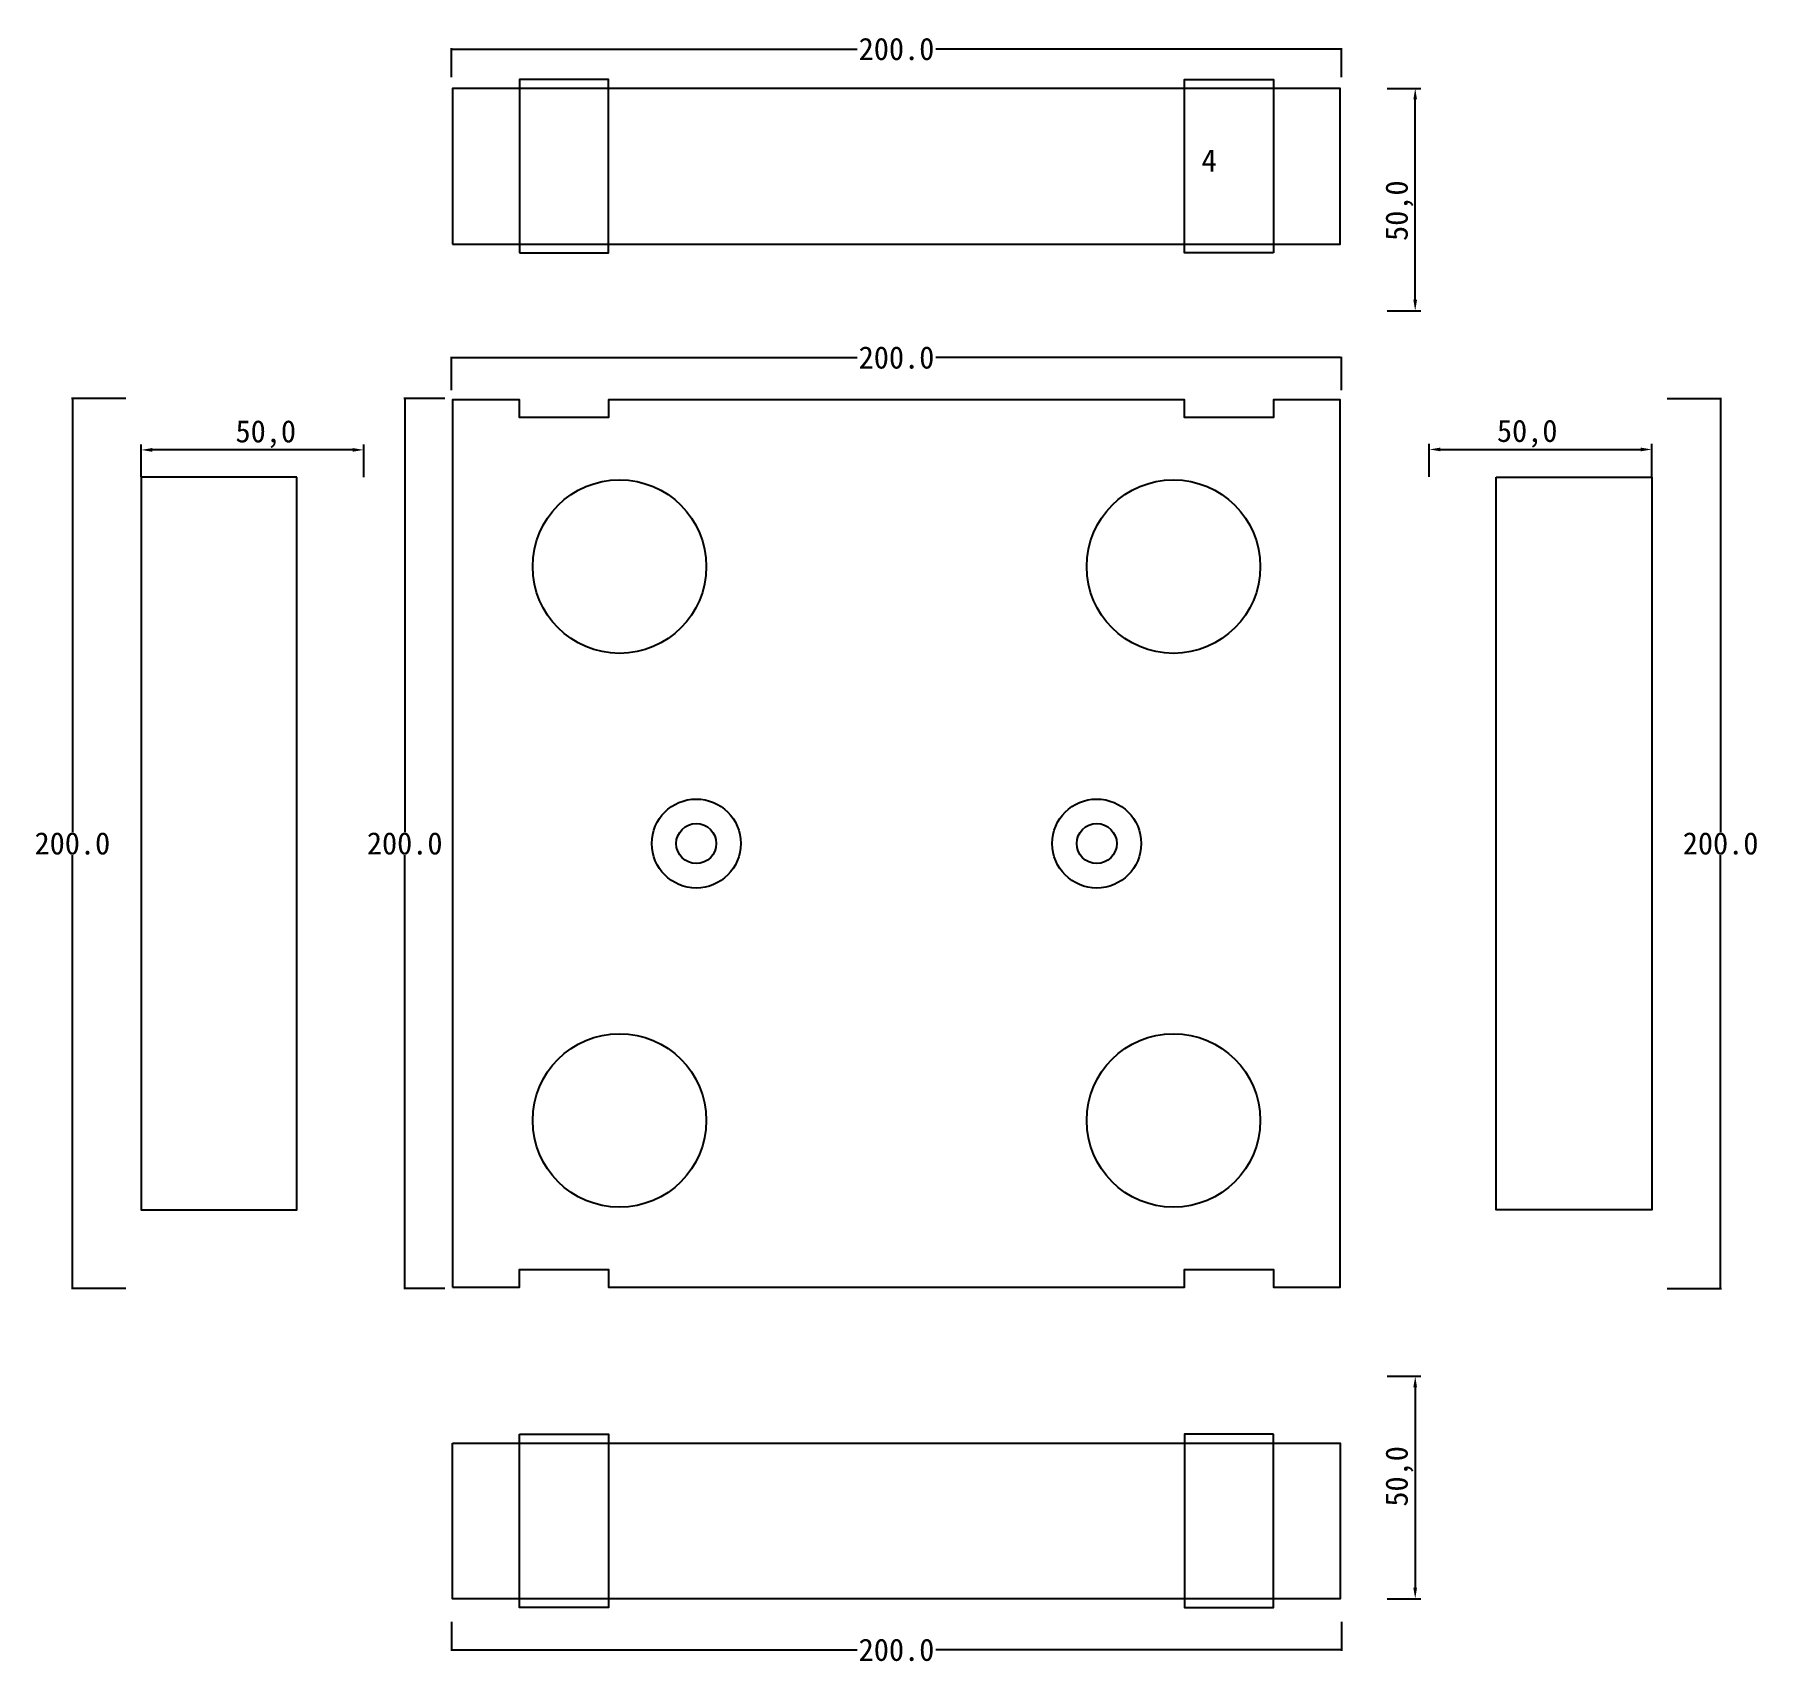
# Model space of a CAD drawing. Header units: millimetres. Extents: x 466 to 2459, y 196 to 817.
# Drawn here: x 465.7 to 853.2, y 195.7 to 562.1 of the extents above; entities that cross this region are included whole.
import ezdxf

# ---------------------------------------------------------------- set-up
doc = ezdxf.new("R2010")
doc.units = ezdxf.units.MM
for name, color, linetype in [('TEXT', 3, 'Continuous'), ('볼트 구멍', 7, 'Continuous'), ('치구', 7, 'Continuous'), ('치수', 7, 'Continuous')]:
    doc.layers.add(name, color=color, linetype=linetype)
doc.dimstyles.new('ISO-25', dxfattribs={"dimtxt": 2.5, "dimasz": 2.5, "dimexe": 1.25, "dimexo": 0.625, "dimtad": 1, "dimtxsty": 'Standard', "dimcen": 2.5, "dimadec": 0, "dimazin": 0, "dimtfac": 1, "dimtmove": 0, "dimatfit": 3, "dimfxl": 0, "dimarcsym": 0})
doc.dimstyles.get("Standard").update_dxf_attribs({"dimtxt": 7, "dimasz": 0.18, "dimexe": 0.18, "dimexo": 0.0625, "dimgap": 0.09, "dimtad": 0, "dimtih": 1, "dimtoh": 1, "dimdec": 1, "dimzin": 0, "dimdsep": 46, "dimtxsty": 'Standard', "dimcen": 0.09, "dimadec": 0, "dimazin": 0, "dimtfac": 1, "dimtdec": 1, "dimtofl": 0, "dimtmove": 0, "dimatfit": 3, "dimfxl": 0, "dimtolj": 1, "dimtzin": 0, "dimarcsym": 0})

msp = doc.modelspace()

# ---------------------------------------------------------------- texts
at = {"layer": 'TEXT', "color": 1}
msp.add_text('4', height=5, dxfattribs=at).set_placement((728.03, 531.29))

# ---------------------------------------------------------------- blocks, each defined once
blk = doc.blocks.new('*D23')
at = {"layer": 'Defpoints', "color": 0, "linetype": 'Continuous'}
for p in [(486.32, 480.24), (474.25, 280.24), (486.32, 280.24)]:
    blk.add_point(p, dxfattribs=at)
at = {"layer": '치수', "color": 0, "linetype": 'Continuous', "lineweight": -2}
for p, q in [((486.26, 480.24), (474.07, 480.24)), ((474.25, 480.06), (474.25, 382.83)), ((474.25, 280.42), (474.25, 377.65)), ((486.26, 280.24), (474.07, 280.24))]:
    blk.add_line(p, q, dxfattribs=at)
at = {"layer": '치수', "color": 0, "linetype": 'Continuous'}
for points in [[(474.22, 480.06), (474.28, 480.06), (474.25, 480.24)], [(474.22, 280.42), (474.28, 280.42), (474.25, 280.24)]]:
    blk.add_solid(points, dxfattribs=at)
at = {"layer": '치수', "color": 0, "linetype": 'Continuous', "insert": (474.25, 380.24), "char_height": 5, "attachment_point": 5}
blk.add_mtext('\\A1;200.0', dxfattribs=at)
blk = doc.blocks.new('*D25')
at = {"layer": 'Defpoints', "color": 0, "linetype": 'Continuous'}
for p in [(832.62, 480.24), (832.62, 280.24), (844.69, 280.24)]:
    blk.add_point(p, dxfattribs=at)
at = {"layer": '치수', "color": 0, "linetype": 'Continuous', "lineweight": -2}
for p, q in [((832.68, 480.24), (844.87, 480.24)), ((844.69, 480.06), (844.69, 382.83)), ((844.69, 280.42), (844.69, 377.65)), ((832.68, 280.24), (844.87, 280.24))]:
    blk.add_line(p, q, dxfattribs=at)
at = {"layer": '치수', "color": 0, "linetype": 'Continuous'}
for points in [[(844.66, 480.06), (844.72, 480.06), (844.69, 480.24)], [(844.66, 280.42), (844.72, 280.42), (844.69, 280.24)]]:
    blk.add_solid(points, dxfattribs=at)
at = {"layer": '치수', "color": 0, "linetype": 'Continuous', "insert": (844.69, 380.24), "char_height": 5, "attachment_point": 5}
blk.add_mtext('\\A1;200.0', dxfattribs=at)
blk = doc.blocks.new('*D26')
at = {"layer": 'Defpoints', "color": 0, "linetype": 'Continuous'}
for p in [(558.01, 480.24), (548.94, 280.24), (558.01, 280.24)]:
    blk.add_point(p, dxfattribs=at)
at = {"layer": '치수', "color": 0, "linetype": 'Continuous', "lineweight": -2}
for p, q in [((557.95, 480.24), (548.76, 480.24)), ((548.94, 480.06), (548.94, 382.83)), ((548.94, 280.42), (548.94, 377.65)), ((557.95, 280.24), (548.76, 280.24))]:
    blk.add_line(p, q, dxfattribs=at)
at = {"layer": '치수', "color": 0, "linetype": 'Continuous'}
for points in [[(548.91, 480.06), (548.97, 480.06), (548.94, 480.24)], [(548.91, 280.42), (548.97, 280.42), (548.94, 280.24)]]:
    blk.add_solid(points, dxfattribs=at)
at = {"layer": '치수', "color": 0, "linetype": 'Continuous', "insert": (548.94, 380.24), "char_height": 5, "attachment_point": 5}
blk.add_mtext('\\A1;200.0', dxfattribs=at)
blk = doc.blocks.new('*D30')
at = {"layer": 'Defpoints', "color": 0, "linetype": 'Continuous'}
for p in [(559.47, 205.38), (759.47, 205.38), (759.47, 198.98)]:
    blk.add_point(p, dxfattribs=at)
at = {"layer": '치수', "color": 0, "linetype": 'Continuous', "lineweight": -2}
for p, q in [((559.47, 205.32), (559.47, 198.8)), ((759.47, 205.32), (759.47, 198.8)), ((559.65, 198.98), (650.63, 198.98)), ((759.29, 198.98), (668.31, 198.98))]:
    blk.add_line(p, q, dxfattribs=at)
at = {"layer": '치수', "color": 0, "linetype": 'Continuous'}
for points in [[(559.65, 199.01), (559.65, 198.95), (559.47, 198.98)], [(759.29, 199.01), (759.29, 198.95), (759.47, 198.98)]]:
    blk.add_solid(points, dxfattribs=at)
at = {"layer": '치수', "color": 0, "linetype": 'Continuous', "insert": (659.47, 198.98), "char_height": 5, "attachment_point": 5}
blk.add_mtext('\\A1;200.0', dxfattribs=at)
blk = doc.blocks.new('*D31')
at = {"layer": 'Defpoints', "color": 0}
for p in [(769.15, 260.49), (769.15, 210.49), (776.05, 210.49)]:
    blk.add_point(p, dxfattribs=at)
at = {"layer": '치수', "color": 0, "lineweight": -2}
for p, q in [((769.78, 260.49), (777.3, 260.49)), ((776.05, 257.99), (776.05, 212.99)), ((769.78, 210.49), (777.3, 210.49))]:
    blk.add_line(p, q, dxfattribs=at)
at = {"layer": '치수', "color": 0}
for points in [[(775.63, 257.99), (776.46, 257.99), (776.05, 260.49)], [(775.63, 212.99), (776.46, 212.99), (776.05, 210.49)]]:
    blk.add_solid(points, dxfattribs=at)
at = {"layer": '치수', "color": 0, "insert": (772.51, 237.99), "char_height": 5, "attachment_point": 5, "rotation": 90}
blk.add_mtext('50,0', dxfattribs=at)
blk = doc.blocks.new('*D32')
at = {"layer": 'Defpoints', "color": 0}
for p in [(829.22, 468.82), (779.22, 462.04), (829.22, 462.04)]:
    blk.add_point(p, dxfattribs=at)
at = {"layer": '치수', "color": 0, "lineweight": -2}
for p, q in [((779.22, 462.67), (779.22, 470.07)), ((829.22, 462.67), (829.22, 470.07)), ((781.72, 468.82), (826.72, 468.82))]:
    blk.add_line(p, q, dxfattribs=at)
at = {"layer": '치수', "color": 0}
for points in [[(781.72, 469.24), (781.72, 468.4), (779.22, 468.82)], [(826.72, 469.24), (826.72, 468.4), (829.22, 468.82)]]:
    blk.add_solid(points, dxfattribs=at)
at = {"layer": '치수', "color": 0, "insert": (801.22, 472.36), "char_height": 5, "attachment_point": 5}
blk.add_mtext('50,0', dxfattribs=at)
blk = doc.blocks.new('*D33')
at = {"layer": 'Defpoints', "color": 0}
for p in [(769.15, 549.99), (776.05, 549.99), (769.15, 499.99)]:
    blk.add_point(p, dxfattribs=at)
at = {"layer": '치수', "color": 0, "lineweight": -2}
for p, q in [((769.78, 549.99), (777.3, 549.99)), ((776.05, 502.49), (776.05, 547.49)), ((769.78, 499.99), (777.3, 499.99))]:
    blk.add_line(p, q, dxfattribs=at)
at = {"layer": '치수', "color": 0}
for points in [[(775.63, 547.49), (776.46, 547.49), (776.05, 549.99)], [(775.63, 502.49), (776.46, 502.49), (776.05, 499.99)]]:
    blk.add_solid(points, dxfattribs=at)
at = {"layer": '치수', "color": 0, "insert": (772.51, 522.49), "char_height": 5, "attachment_point": 5, "rotation": 90}
blk.add_mtext('50,0', dxfattribs=at)
blk = doc.blocks.new('*D34')
at = {"layer": 'Defpoints', "color": 0, "linetype": 'Continuous'}
for p in [(759.47, 558.81), (559.47, 552.42), (759.47, 552.42)]:
    blk.add_point(p, dxfattribs=at)
at = {"layer": '치수', "color": 0, "linetype": 'Continuous', "lineweight": -2}
for p, q in [((559.47, 552.48), (559.47, 558.99)), ((559.65, 558.81), (650.63, 558.81)), ((759.29, 558.81), (668.31, 558.81)), ((759.47, 552.48), (759.47, 558.99))]:
    blk.add_line(p, q, dxfattribs=at)
at = {"layer": '치수', "color": 0, "linetype": 'Continuous'}
for points in [[(559.65, 558.84), (559.65, 558.78), (559.47, 558.81)], [(759.29, 558.84), (759.29, 558.78), (759.47, 558.81)]]:
    blk.add_solid(points, dxfattribs=at)
at = {"layer": '치수', "color": 0, "linetype": 'Continuous', "insert": (659.47, 558.81), "char_height": 5, "attachment_point": 5}
blk.add_mtext('\\A1;200.0', dxfattribs=at)
blk = doc.blocks.new('*D35')
at = {"layer": 'Defpoints', "color": 0, "linetype": 'Continuous'}
for p in [(759.47, 489.46), (559.47, 482.07), (759.47, 482.07)]:
    blk.add_point(p, dxfattribs=at)
at = {"layer": '치수', "color": 0, "linetype": 'Continuous', "lineweight": -2}
for p, q in [((559.47, 482.13), (559.47, 489.64)), ((559.65, 489.46), (650.63, 489.46)), ((759.29, 489.46), (668.31, 489.46)), ((759.47, 482.13), (759.47, 489.64))]:
    blk.add_line(p, q, dxfattribs=at)
at = {"layer": '치수', "color": 0, "linetype": 'Continuous'}
for points in [[(559.65, 489.49), (559.65, 489.43), (559.47, 489.46)], [(759.29, 489.49), (759.29, 489.43), (759.47, 489.46)]]:
    blk.add_solid(points, dxfattribs=at)
at = {"layer": '치수', "color": 0, "linetype": 'Continuous', "insert": (659.47, 489.46), "char_height": 5, "attachment_point": 5}
blk.add_mtext('\\A1;200.0', dxfattribs=at)
blk = doc.blocks.new('*D36')
at = {"layer": 'Defpoints', "color": 0}
for p in [(489.72, 468.72), (489.72, 462.04), (539.72, 461.94)]:
    blk.add_point(p, dxfattribs=at)
at = {"layer": '치수', "color": 0, "lineweight": -2}
for p, q in [((489.72, 462.67), (489.72, 469.97)), ((539.72, 462.57), (539.72, 469.97)), ((537.22, 468.72), (492.22, 468.72))]:
    blk.add_line(p, q, dxfattribs=at)
at = {"layer": '치수', "color": 0}
for points in [[(492.22, 469.14), (492.22, 468.3), (489.72, 468.72)], [(537.22, 469.14), (537.22, 468.3), (539.72, 468.72)]]:
    blk.add_solid(points, dxfattribs=at)
at = {"layer": '치수', "color": 0, "insert": (517.72, 472.26), "char_height": 5, "attachment_point": 5}
blk.add_mtext('50,0', dxfattribs=at)

# ---------------------------------------------------------------- dimensions: what is measured, and where the dimension line sits
at = {"layer": '치수', "color": 4, "linetype": 'Continuous'}
for base, p1, p2, picture, middle in [((759.47, 558.81), (559.47, 552.42), (759.47, 552.42), '*D34', (659.47, 558.81)), ((759.47, 198.98), (559.47, 205.38), (759.47, 205.38), '*D30', (659.47, 198.98))]:
    dim = msp.add_linear_dim(base=base, p1=p1, p2=p2, dimstyle='Standard', override={"dimtxt": 5}, dxfattribs=at)
    dim.commit()
    dim.dimension.update_dxf_attribs({"geometry": picture, "text_midpoint": middle, "dimtype": 160})
at = {"layer": '치수', "color": 4}
for base, p1, p2, angle, picture, middle in [((776.05, 549.99), (769.15, 499.99), (769.15, 549.99), 90, '*D33', (776.05, 522.49)), ((489.72, 468.72), (539.72, 461.94), (489.72, 462.04), 180, '*D36', (517.72, 468.72)), ((776.05, 210.49), (769.15, 260.49), (769.15, 210.49), 270, '*D31', (776.05, 237.99))]:
    dim = msp.add_linear_dim(base=base, p1=p1, p2=p2, angle=angle, dimstyle='ISO-25', override={"dimtxt": 5, "dimdec": 1, "dimzin": 0, "dimtdec": 1}, dxfattribs=at)
    dim.commit()
    dim.dimension.update_dxf_attribs({"geometry": picture, "text_midpoint": middle, "dimtype": 160})
at = {"layer": '치수', "color": 4, "linetype": 'Continuous'}
dim = msp.add_linear_dim(base=(759.47, 489.46), p1=(559.47, 482.07), p2=(759.47, 482.07), dimstyle='Standard', override={"dimtxt": 5}, dxfattribs=at)
dim.commit()
dim.dimension.update_dxf_attribs({"geometry": '*D35', "text_midpoint": (659.47, 489.46)})
for base, p1, p2, picture, middle in [((474.25, 280.24), (486.32, 480.24), (486.32, 280.24), '*D23', (474.25, 380.24)), ((548.94, 280.24), (558.01, 480.24), (558.01, 280.24), '*D26', (548.94, 380.24)), ((844.69, 280.24), (832.62, 480.24), (832.62, 280.24), '*D25', (844.69, 380.24))]:
    dim = msp.add_linear_dim(base=base, p1=p1, p2=p2, angle=90, dimstyle='Standard', override={"dimtxt": 5}, dxfattribs=at)
    dim.commit()
    dim.dimension.update_dxf_attribs({"geometry": picture, "text_midpoint": middle})
at = {"layer": '치수', "color": 4}
dim = msp.add_linear_dim(base=(829.22, 468.82), p1=(779.22, 462.04), p2=(829.22, 462.04), dimstyle='ISO-25', override={"dimtxt": 5, "dimdec": 1, "dimzin": 0, "dimtdec": 1}, dxfattribs=at)
dim.commit()
dim.dimension.update_dxf_attribs({"geometry": '*D32', "text_midpoint": (801.22, 468.82), "dimtype": 160})

# ---------------------------------------------------------------- linework, layer by layer
at = {"layer": '볼트 구멍', "color": 2}
for centre in [(614.47, 380.24), (704.47, 380.24)]:
    msp.add_circle(centre, 10, dxfattribs=at)
at = {"layer": '볼트 구멍', "color": 3}
for centre in [(614.47, 380.24), (704.47, 380.24)]:
    msp.add_circle(centre, 4.5, dxfattribs=at)
at = {"layer": '치구', "color": 1}
for points in [[(574.72, 512.99), (594.72, 512.99), (594.72, 551.99), (574.72, 551.99)], [(744.22, 512.99), (724.22, 512.99), (724.22, 551.99), (744.22, 551.99)], [(574.72, 247.49), (594.72, 247.49), (594.72, 208.5), (574.72, 208.5)], [(744.22, 247.49), (724.22, 247.49), (724.22, 208.5), (744.22, 208.5)]]:
    msp.add_lwpolyline(points, close=True, dxfattribs=at)
at = {"layer": '치구'}
for points in [[(559.72, 514.99), (759.22, 514.99), (759.22, 549.99), (559.72, 549.99)], [(559.72, 280.49), (574.72, 280.49), (574.72, 284.49), (594.72, 284.49), (594.72, 280.49), (724.22, 280.49), (724.22, 284.49), (744.22, 284.49), (744.22, 280.49), (759.22, 280.49), (759.22, 479.99), (744.22, 479.99), (744.22, 475.99), (724.22, 475.99), (724.22, 479.99), (594.72, 479.99), (594.72, 475.99), (574.72, 475.99), (574.72, 479.99), (559.72, 479.99)], [(524.72, 462.59), (489.72, 462.59), (489.72, 297.89), (524.72, 297.89)], [(794.22, 462.59), (829.22, 462.59), (829.22, 297.89), (794.22, 297.89)], [(559.72, 245.49), (759.22, 245.49), (759.22, 210.49), (559.72, 210.49)]]:
    msp.add_lwpolyline(points, close=True, dxfattribs=at)
for centre in [(597.22, 442.49), (721.72, 442.49), (597.22, 317.99), (721.72, 317.99)]:
    msp.add_circle(centre, 19.5, dxfattribs=at)

msp.set_redraw_order([(e.dxf.handle, doc.entitydb.next_handle()) for e in msp.query("TEXT MTEXT ATTDEF DIMENSION ARC_DIMENSION")])  # texts and dimensions are drawn at this point

doc.saveas('drawing.dxf')
